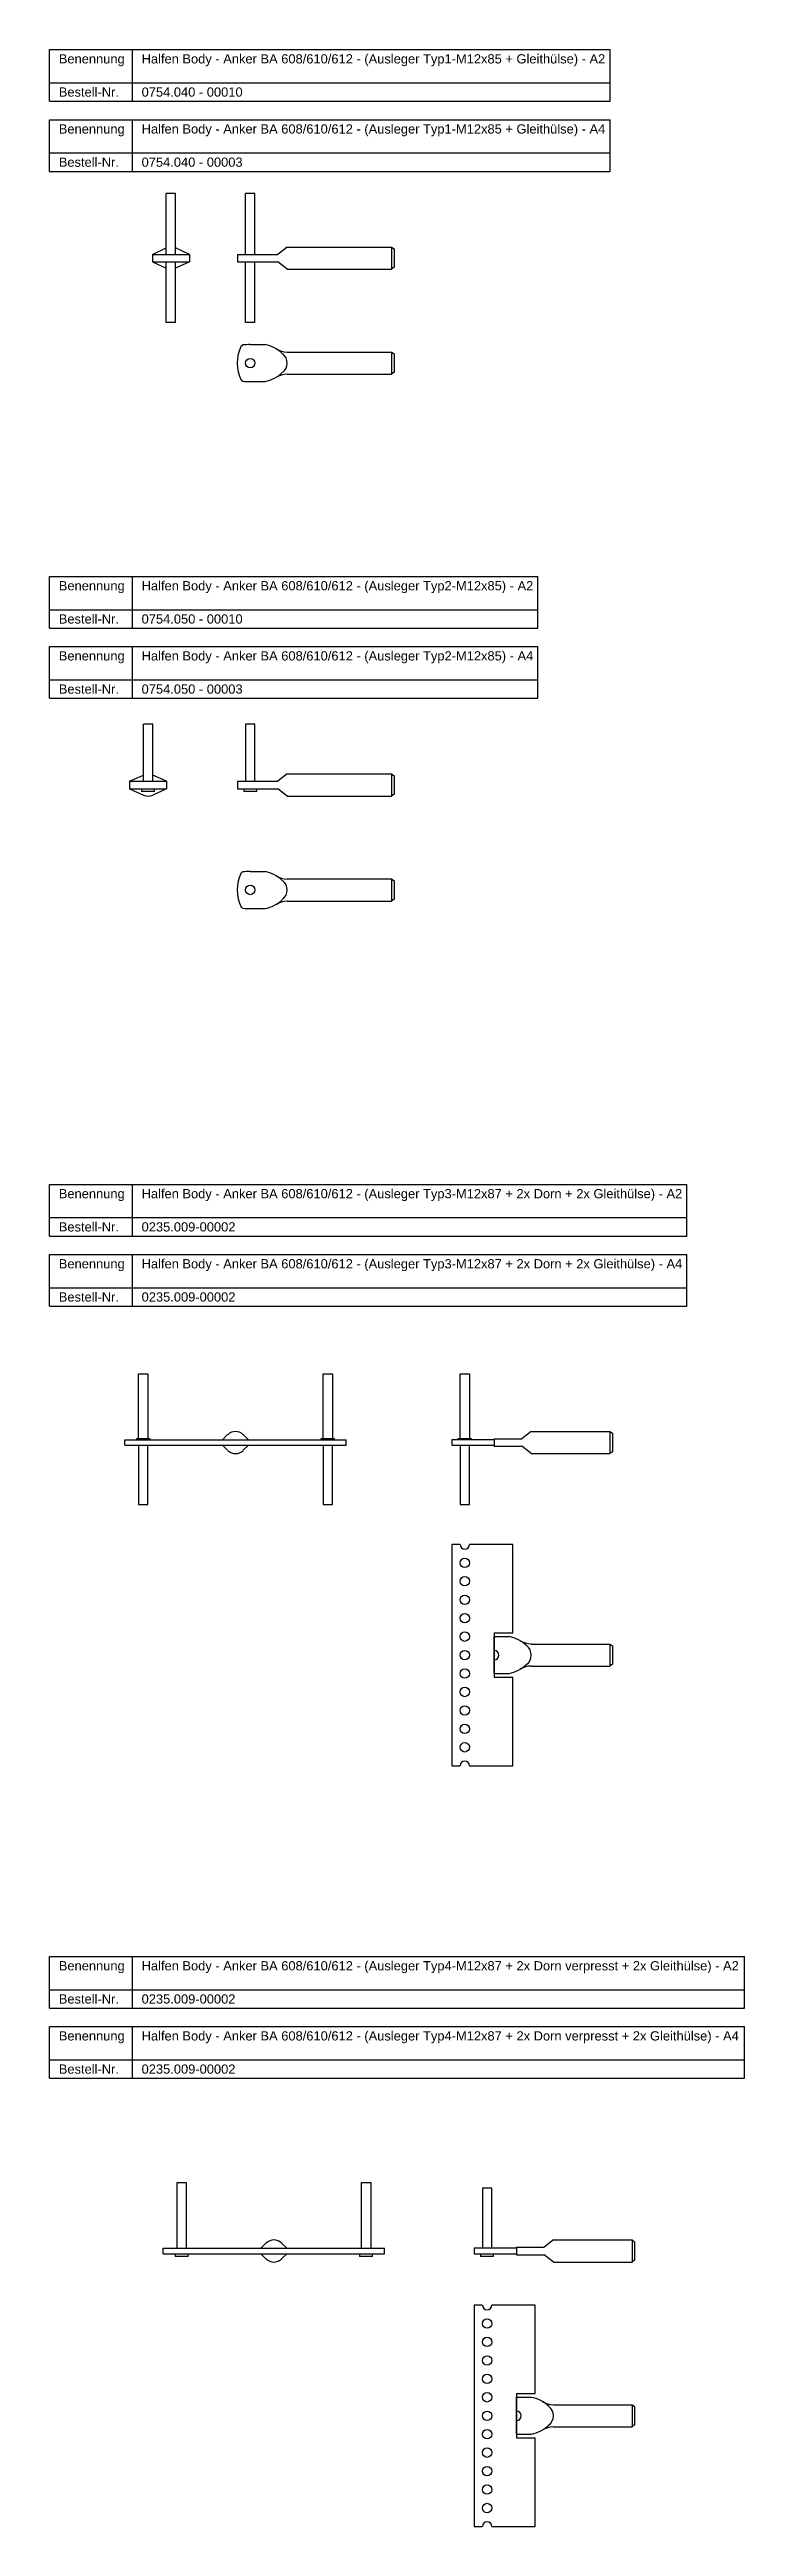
# Model space of a CAD drawing. Header units: millimetres. Extents: x -120 to 1185, y -484 to 859.
# Drawn here: x 809 to 1185, y -484 to 859 of the extents above; entities that cross this region are included whole.
import ezdxf

# ---------------------------------------------------------------- set-up
doc = ezdxf.new("R2010")
doc.units = ezdxf.units.MM
doc.header["$LTSCALE"] = 10
doc.layers.add('HALFEN', color=2, linetype='Continuous')
doc.styles.add('ARIAL50', font='ARIAL.TTF', dxfattribs={"height": 5})

msp = doc.modelspace()

# ---------------------------------------------------------------- texts
at = {"layer": 'HALFEN', "style": 'ARIAL50'}
for s, p in [('Benennung', (813.6, 851)), ('Halfen Body - Anker BA 608/610/612 - (Ausleger Typ1-M12x85 + Gleithülse) - A2', (858.5, 851)), ('Bestell-Nr.', (813.6, 833)), ('0754.040 - 00010', (858.5, 833)), ('Benennung', (813.6, 813)), ('Halfen Body - Anker BA 608/610/612 - (Ausleger Typ1-M12x85 + Gleithülse) - A4', (858.5, 813)), ('Bestell-Nr.', (813.6, 795)), ('0754.040 - 00003', (858.5, 795)), ('Benennung', (813.6, 565.4)), ('Halfen Body - Anker BA 608/610/612 - (Ausleger Typ2-M12x85) - A2', (858.5, 565.4)), ('Bestell-Nr.', (813.6, 547.4)), ('0754.050 - 00010', (858.5, 547.4)), ('Benennung', (813.6, 527.4)), ('Halfen Body - Anker BA 608/610/612 - (Ausleger Typ2-M12x85) - A4', (858.5, 527.4)), ('Bestell-Nr.', (813.6, 509.4)), ('0754.050 - 00003', (858.5, 509.4)), ('Benennung', (813.6, 235.9)), ('Halfen Body - Anker BA 608/610/612 - (Ausleger Typ3-M12x87 + 2x Dorn + 2x Gleithülse) - A2', (858.5, 235.9)), ('Bestell-Nr.', (813.6, 217.9)), ('0235.009-00002', (858.5, 217.9)), ('Benennung', (813.6, 197.9)), ('Halfen Body - Anker BA 608/610/612 - (Ausleger Typ3-M12x87 + 2x Dorn + 2x Gleithülse) - A4', (858.5, 197.9)), ('Bestell-Nr.', (813.6, 179.9)), ('0235.009-00002', (858.5, 179.9)), ('Benennung', (813.6, -182.6)), ('Halfen Body - Anker BA 608/610/612 - (Ausleger Typ4-M12x87 + 2x Dorn verpresst + 2x Gleithülse) - A2', (858.5, -182.6)), ('Bestell-Nr.', (813.6, -200.6)), ('0235.009-00002', (858.5, -200.6)), ('Benennung', (813.6, -220.6)), ('Halfen Body - Anker BA 608/610/612 - (Ausleger Typ4-M12x87 + 2x Dorn verpresst + 2x Gleithülse) - A4', (858.5, -220.6)), ('Bestell-Nr.', (813.6, -238.6)), ('0235.009-00002', (858.5, -238.6))]:
    msp.add_text(s, height=5, dxfattribs=at).set_placement(p)

# ---------------------------------------------------------------- linework, layer by layer
at = {"layer": 'HALFEN'}
for p, q in [((808.6, 858.5), (1112.6, 858.5)), ((808.6, 830.5), (808.6, 858.5)), ((853.5, 830.5), (853.5, 858.5)), ((1112.6, 830.5), (1112.6, 858.5)), ((808.6, 840.5), (1112.6, 840.5)), ((808.6, 830.5), (1112.6, 830.5)), ((808.6, 820.5), (1112.6, 820.5)), ((808.6, 792.5), (808.6, 820.5)), ((853.5, 792.5), (853.5, 820.5)), ((1112.6, 792.5), (1112.6, 820.5)), ((808.6, 802.5), (1112.6, 802.5)), ((808.6, 792.5), (1112.6, 792.5)), ((871.9, 747.5), (871.9, 780.5)), ((876.9, 780.5), (871.9, 780.5)), ((876.9, 747.5), (876.9, 780.5)), ((914.9, 747.5), (914.9, 780.5)), ((919.9, 780.5), (914.9, 780.5)), ((919.9, 747.5), (919.9, 780.5)), ((864.4, 747.5), (871.9, 751)), ((864.4, 747.5), (884.4, 747.5)), ((864.4, 747.5), (864.4, 743.5)), ((864.4, 743.5), (884.4, 743.5)), ((864.4, 743.5), (871.9, 740.1)), ((871.9, 710.5), (871.9, 743.5)), ((884.4, 747.5), (876.9, 751)), ((876.9, 710.5), (876.9, 743.5)), ((884.4, 743.5), (876.9, 740.1)), ((884.4, 747.5), (884.4, 743.5)), ((910.4, 747.5), (932.4, 747.5)), ((910.4, 747.5), (910.4, 743.5)), ((910.4, 743.5), (932.4, 743.5)), ((914.9, 710.5), (914.9, 743.5)), ((919.9, 710.5), (919.9, 743.5)), ((937.4, 751.5), (932.4, 747.5)), ((937.4, 739.5), (932.4, 743.5)), ((937.4, 751.5), (994, 751.5)), ((937.4, 739.5), (994, 739.5)), ((994, 751.5), (994, 739.5)), ((994, 751.5), (995.4, 750.5)), ((995.4, 740.5), (994, 739.5)), ((995.4, 750.5), (995.4, 740.5)), ((876.9, 710.5), (871.9, 710.5)), ((919.9, 710.5), (914.9, 710.5)), ((917.4, 698.6), (925.4, 698.6)), ((937.4, 694.6), (994, 694.6)), ((994, 694.6), (994, 682.6)), ((994, 694.6), (995.4, 693.6)), ((995.4, 693.6), (995.4, 683.6)), ((917.4, 678.6), (925.4, 678.6)), ((937.4, 682.6), (994, 682.6)), ((995.4, 683.6), (994, 682.6)), ((808.6, 572.9), (1073.3, 572.9)), ((808.6, 544.9), (808.6, 572.9)), ((853.5, 544.9), (853.5, 572.9)), ((1073.3, 544.9), (1073.3, 572.9)), ((808.6, 554.9), (1073.3, 554.9)), ((808.6, 544.9), (1073.3, 544.9)), ((808.6, 534.9), (1073.3, 534.9)), ((808.6, 506.9), (808.6, 534.9)), ((853.5, 506.9), (853.5, 534.9)), ((1073.3, 506.9), (1073.3, 534.9)), ((808.6, 516.9), (1073.3, 516.9)), ((808.6, 506.9), (1073.3, 506.9)), ((859.5, 461.9), (859.5, 492.9)), ((864.5, 492.9), (859.5, 492.9)), ((864.5, 461.9), (864.5, 492.9)), ((914.9, 492.9), (914.9, 461.9)), ((919.9, 492.9), (914.9, 492.9)), ((919.9, 461.9), (919.9, 492.9)), ((852, 461.9), (859.5, 465.3)), ((852, 461.9), (872, 461.9)), ((852, 461.9), (852, 457.9)), ((852, 457.9), (872, 457.9)), ((852, 457.9), (859.5, 454.4)), ((858.5, 457.9), (858.5, 456.4)), ((872, 461.9), (864.5, 465.3)), ((872, 457.9), (864.5, 454.4)), ((865.5, 456.4), (865.5, 457.9)), ((872, 461.9), (872, 457.9)), ((910.4, 461.9), (932.4, 461.9)), ((910.4, 461.9), (910.4, 457.9)), ((910.4, 457.9), (932.4, 457.9)), ((913.9, 457.9), (913.9, 456.4)), ((920.9, 456.4), (920.9, 457.9)), ((937.4, 465.9), (932.4, 461.9)), ((937.4, 453.9), (932.4, 457.9)), ((937.4, 465.9), (994, 465.9)), ((994, 465.9), (994, 453.9)), ((994, 465.9), (995.4, 464.9)), ((995.4, 464.9), (995.4, 454.9)), ((865.5, 456.4), (858.5, 456.4)), ((920.9, 456.4), (913.9, 456.4)), ((937.4, 453.9), (994, 453.9)), ((995.4, 454.9), (994, 453.9)), ((917.4, 413), (925.4, 413)), ((937.4, 409), (994, 409)), ((994, 409), (994, 397)), ((994, 409), (995.4, 408)), ((995.4, 408), (995.4, 398)), ((917.4, 393), (925.4, 393)), ((937.4, 397), (994, 397)), ((995.4, 398), (994, 397)), ((808.6, 243.4), (1154.1, 243.4)), ((808.6, 215.4), (808.6, 243.4)), ((853.5, 215.4), (853.5, 243.4)), ((1154.1, 215.4), (1154.1, 243.4)), ((808.6, 225.4), (1154.1, 225.4)), ((808.6, 215.4), (1154.1, 215.4)), ((808.6, 205.4), (1154.1, 205.4)), ((808.6, 177.4), (808.6, 205.4)), ((853.5, 177.4), (853.5, 205.4)), ((1154.1, 177.4), (1154.1, 205.4)), ((808.6, 187.4), (1154.1, 187.4)), ((808.6, 177.4), (1154.1, 177.4)), ((856.9, 105.7), (856.9, 140.7)), ((856.9, 140.7), (861.9, 140.7)), ((861.9, 140.7), (861.9, 105.7)), ((956.9, 105.7), (956.9, 140.7)), ((956.9, 140.7), (961.9, 140.7)), ((961.9, 140.7), (961.9, 105.7)), ((1031.2, 105.7), (1031.2, 140.7)), ((1031.2, 140.7), (1036.2, 140.7)), ((1036.2, 140.7), (1036.2, 105.7)), ((902.4, 105), (905.1, 107.8)), ((916.4, 105), (913.6, 107.8)), ((1069.7, 109.5), (1064.7, 105.5)), ((1069.7, 109.5), (1112.3, 109.5)), ((1112.3, 109.5), (1112.3, 97.5)), ((1112.3, 109.5), (1113.7, 108.5)), ((1113.7, 108.5), (1113.7, 98.5)), ((849.4, 105), (969.4, 105)), ((849.4, 102), (849.4, 105)), ((849.4, 102), (969.4, 102)), ((855.9, 105), (855.9, 105.7)), ((855.9, 105.7), (862.9, 105.7)), ((856.9, 102), (856.9, 70)), ((861.9, 70), (861.9, 102)), ((862.9, 105.7), (862.9, 105)), ((902.4, 102), (905.1, 99.3)), ((916.4, 102), (913.6, 99.3)), ((955.9, 105), (955.9, 105.7)), ((955.9, 105.7), (962.9, 105.7)), ((956.9, 102), (956.9, 70)), ((961.9, 70), (961.9, 102)), ((962.9, 105.7), (962.9, 105)), ((969.4, 102), (969.4, 105)), ((1049.7, 105), (1026.7, 105)), ((1026.7, 105), (1026.7, 102)), ((1026.7, 102), (1049.7, 102)), ((1030.2, 105), (1030.2, 105.7)), ((1030.2, 105.7), (1037.2, 105.7)), ((1031.2, 102), (1031.2, 70)), ((1036.2, 70), (1036.2, 102)), ((1037.2, 105.7), (1037.2, 105)), ((1049.7, 105.5), (1064.7, 105.5)), ((1049.7, 105.5), (1049.7, 101.5)), ((1049.7, 101.5), (1064.7, 101.5)), ((1069.7, 97.5), (1064.7, 101.5)), ((1069.7, 97.5), (1112.3, 97.5)), ((1113.7, 98.5), (1112.3, 97.5)), ((856.9, 70), (861.9, 70)), ((956.9, 70), (961.9, 70)), ((1031.2, 70), (1036.2, 70)), ((1031.2, 48.3), (1026.7, 48.3)), ((1026.7, 48.3), (1026.7, -71.7)), ((1059.7, 48.3), (1036.3, 48.3)), ((1059.7, 0.3), (1059.7, 48.3)), ((1049.7, 0.3), (1049.7, -23.7)), ((1049.7, 0.3), (1059.7, 0.3)), ((1049.7, -1.7), (1057.7, -1.7)), ((1049.7, -21.7), (1049.7, -1.7)), ((1069.7, -5.7), (1112.3, -5.7)), ((1112.3, -5.7), (1112.3, -17.7)), ((1112.3, -5.7), (1113.7, -6.7)), ((1113.7, -6.7), (1113.7, -16.7)), ((1049.7, -21.7), (1057.7, -21.7)), ((1049.7, -23.7), (1059.7, -23.7)), ((1059.7, -71.7), (1059.7, -23.7)), ((1069.7, -17.7), (1112.3, -17.7)), ((1113.7, -16.7), (1112.3, -17.7)), ((1026.7, -71.7), (1031.2, -71.7)), ((1036.3, -71.7), (1059.7, -71.7)), ((808.6, -175.1), (1185.3, -175.1)), ((808.6, -203.1), (808.6, -175.1)), ((853.5, -203.1), (853.5, -175.1)), ((1185.3, -203.1), (1185.3, -175.1)), ((808.6, -193.1), (1185.3, -193.1)), ((808.6, -203.1), (1185.3, -203.1)), ((808.6, -213.1), (1185.3, -213.1)), ((808.6, -241.1), (808.6, -213.1)), ((853.5, -241.1), (853.5, -213.1)), ((1185.3, -241.1), (1185.3, -213.1)), ((808.6, -231.1), (1185.3, -231.1)), ((808.6, -241.1), (1185.3, -241.1)), ((877.7, -333.2), (877.7, -297.5)), ((877.7, -297.5), (882.7, -297.5)), ((882.7, -297.5), (882.7, -333.2)), ((977.7, -333.2), (977.7, -297.5)), ((977.7, -297.5), (982.7, -297.5)), ((982.7, -297.5), (982.7, -333.2)), ((1043.3, -300.7), (1043.3, -333.2)), ((1048.3, -300.7), (1043.3, -300.7)), ((1048.3, -333.2), (1048.3, -300.7)), ((870.2, -333.2), (990.2, -333.2)), ((870.2, -336.2), (870.2, -333.2)), ((923.2, -333.2), (925.9, -330.4)), ((937.2, -333.2), (934.4, -330.4)), ((990.2, -336.2), (990.2, -333.2)), ((1061.8, -333.2), (1038.8, -333.2)), ((1038.8, -333.2), (1038.8, -336.2)), ((1061.8, -332.7), (1076.8, -332.7)), ((1061.8, -332.7), (1061.8, -336.7)), ((1081.8, -328.7), (1076.8, -332.7)), ((1081.8, -328.7), (1124.4, -328.7)), ((1124.4, -328.7), (1124.4, -340.7)), ((1124.4, -328.7), (1125.8, -329.7)), ((1125.8, -329.7), (1125.8, -339.7)), ((870.2, -336.2), (990.2, -336.2)), ((876.7, -336.2), (876.7, -337.7)), ((876.7, -336.2), (883.7, -336.2)), ((883.7, -337.7), (876.7, -337.7)), ((883.7, -337.7), (883.7, -336.2)), ((923.2, -336.2), (925.9, -338.9)), ((937.2, -336.2), (934.4, -338.9)), ((976.7, -336.2), (976.7, -337.7)), ((976.7, -336.2), (983.7, -336.2)), ((983.7, -337.7), (976.7, -337.7)), ((983.7, -337.7), (983.7, -336.2)), ((1038.8, -336.2), (1061.8, -336.2)), ((1042.3, -336.2), (1042.3, -337.7)), ((1042.3, -336.2), (1049.3, -336.2)), ((1049.3, -337.7), (1042.3, -337.7)), ((1049.3, -337.7), (1049.3, -336.2)), ((1061.8, -336.7), (1076.8, -336.7)), ((1081.8, -340.7), (1076.8, -336.7)), ((1081.8, -340.7), (1124.4, -340.7)), ((1125.8, -339.7), (1124.4, -340.7)), ((1043.2, -364), (1038.8, -364)), ((1038.8, -364), (1038.8, -484)), ((1071.8, -364), (1048.3, -364)), ((1071.8, -412), (1071.8, -364)), ((1061.8, -412), (1061.8, -436)), ((1061.8, -412), (1071.8, -412)), ((1061.8, -414), (1069.8, -414)), ((1061.8, -434), (1061.8, -414)), ((1081.8, -418), (1124.4, -418)), ((1124.4, -418), (1124.4, -430)), ((1124.4, -418), (1125.8, -419)), ((1125.8, -429), (1124.4, -430)), ((1125.8, -419), (1125.8, -429)), ((1061.8, -434), (1069.8, -434)), ((1061.8, -436), (1071.8, -436)), ((1071.8, -484), (1071.8, -436)), ((1081.8, -430), (1124.4, -430)), ((1038.8, -484), (1043.2, -484)), ((1048.3, -484), (1071.8, -484))]:
    msp.add_line(p, q, dxfattribs=at)
for centre in [(917.4, 688.6), (917.4, 403), (1033.7, 38.3), (1033.7, 28.3), (1033.7, 18.3), (1033.7, 8.3), (1033.7, -1.7), (1033.7, -11.7), (1033.7, -21.7), (1033.7, -31.7), (1033.7, -41.7), (1033.7, -51.7), (1033.7, -61.7), (1045.8, -374), (1045.8, -384), (1045.8, -394), (1045.8, -404), (1045.8, -414), (1045.8, -424), (1045.8, -434), (1045.8, -444), (1045.8, -454), (1045.8, -464), (1045.8, -474)]:
    msp.add_circle(centre, 2.55, dxfattribs=at)
for centre, radius, start, end in [((874.4, 745.5), 6, 114.6243, 114.73), ((913.5, 697.4), 1, 95.7195, 153.1067), ((916.7, 665.2), 33.4, 88.8707, 95.7195), ((921.9, 680.2), 18.7, 45.6889, 79.3414), ((930.9, 688.6), 20.6, 153.1067, 206.8933), ((938.1, 708.1), 13.6, 240.0954, 267.0505), ((931, 688.6), 6.43, 308.925, 51.075), ((913.5, 679.7), 1, 206.8933, 264.2805), ((916.7, 712), 33.4, 264.2805, 271.1293), ((921.9, 697), 18.7, 280.6586, 314.3111), ((938.1, 669), 13.6, 92.9495, 119.9046), ((862, 459.9), 6, 114.6243, 114.73), ((862, 459.9), 6, 245.27, 294.73), ((930.9, 403), 20.6, 153.1067, 206.8933), ((913.5, 411.8), 1, 95.7195, 153.1067), ((916.7, 379.6), 33.4, 88.8707, 95.7195), ((921.9, 394.6), 18.7, 45.6889, 79.3414), ((938.1, 422.5), 13.6, 240.0954, 267.0505), ((931, 403), 6.43, 308.925, 51.075), ((913.5, 394.1), 1, 206.8933, 264.2805), ((916.7, 426.3), 33.4, 264.2805, 271.1293), ((921.9, 411.3), 18.7, 280.6586, 314.3111), ((938.1, 383.4), 13.6, 92.9495, 119.9046), ((909.4, 103.5), 6, 45.153, 134.847), ((909.4, 103.5), 6, 225.153, 314.847), ((1033.7, 48.3), 2.55, 180, 0), ((1049.7, -11.7), 2.55, 270, 90), ((1054.2, -20), 18.7, 45.6889, 79.3414), ((1070.4, 7.9), 13.6, 240.0954, 267.0505), ((1063.3, -11.7), 6.43, 308.925, 51.075), ((1054.2, -3.3), 18.7, 280.6586, 314.3111), ((1070.4, -31.2), 13.6, 92.9495, 119.9046), ((1033.7, -71.7), 2.55, 0, 180), ((930.2, -334.7), 6, 45.153, 134.847), ((930.2, -334.7), 6, 225.153, 314.847), ((1045.8, -364), 2.55, 180, 0), ((1066.3, -432.4), 18.7, 45.6889, 79.3414), ((1061.8, -424), 2.55, 270, 90), ((1066.3, -415.6), 18.7, 280.6586, 314.3111), ((1082.5, -404.5), 13.6, 240.0954, 267.0505), ((1075.3, -424), 6.43, 308.925, 51.075), ((1082.5, -443.6), 13.6, 92.9495, 119.9046), ((1045.8, -484), 2.55, 0, 180)]:
    msp.add_arc(centre, radius, start, end, dxfattribs=at)

msp.set_redraw_order([(e.dxf.handle, doc.entitydb.next_handle()) for e in msp.query("TEXT MTEXT ATTDEF DIMENSION ARC_DIMENSION")])  # texts and dimensions are drawn at this point

doc.saveas('drawing.dxf')
